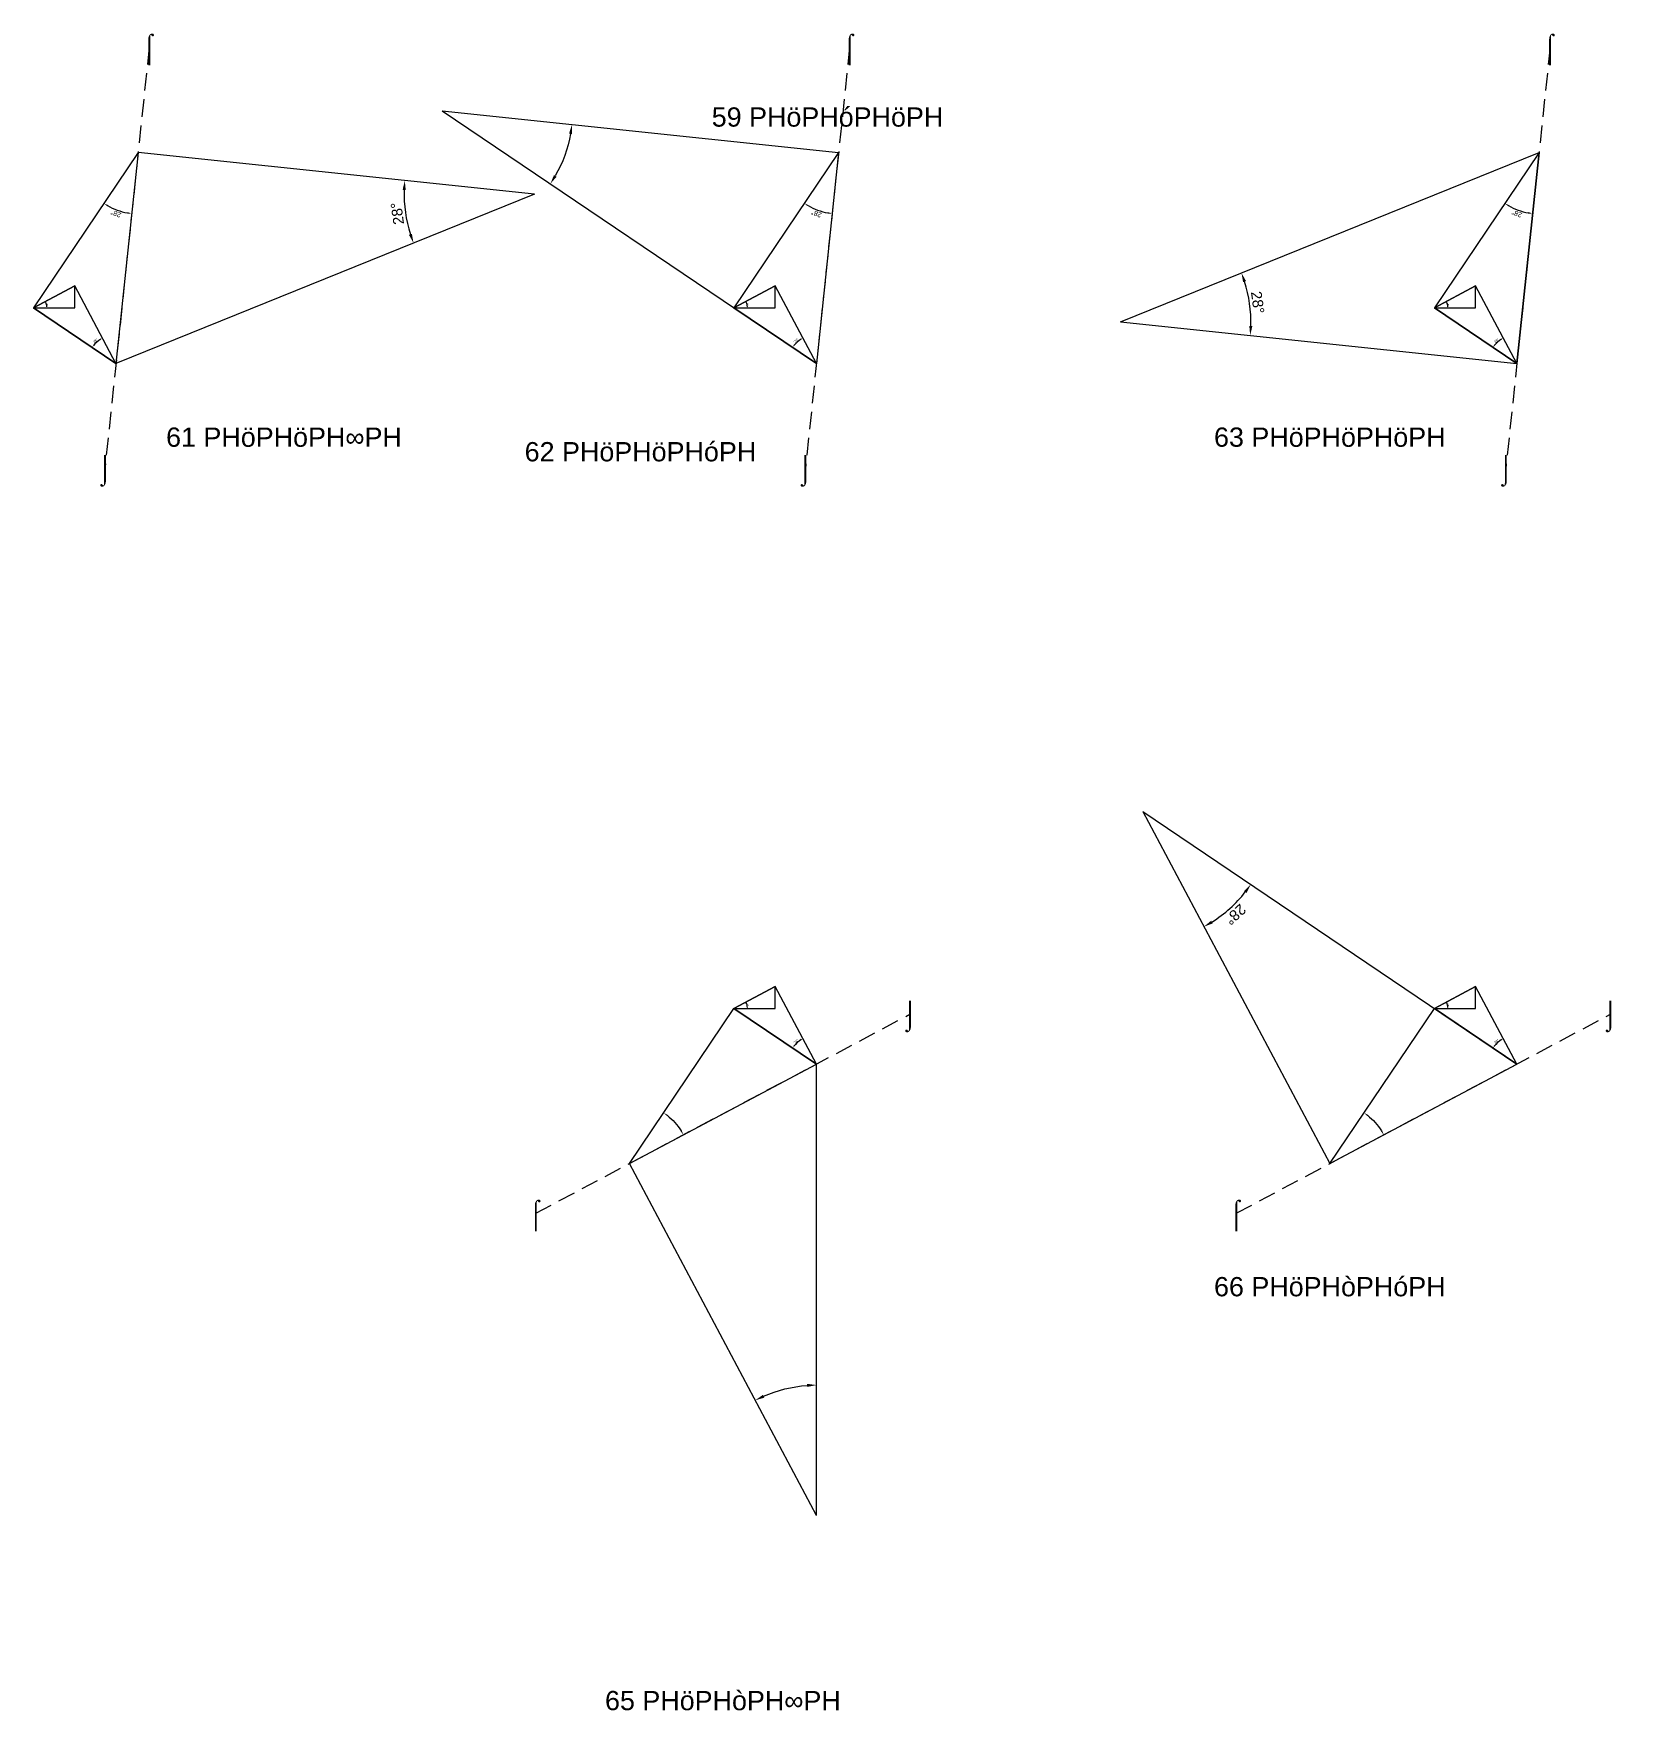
# Model space of a CAD drawing. Header units: millimetres. Extents: x 100562 to 3861006, y -7054888 to 24518.
# Drawn here: x 1150221 to 1727934, y -5845035 to -5235125 of the extents above; entities that cross this region are included whole.
import ezdxf
from ezdxf.enums import TextEntityAlignment as Align

# ---------------------------------------------------------------- set-up
doc = ezdxf.new("R2010")
doc.units = ezdxf.units.MM
doc.header["$PDMODE"] = 35
doc.linetypes.add('DASHED', pattern=[19.05, 12.7, -6.35])
for name, color, linetype in [('BASE', 170, 'Continuous'), ('HYPOTENUSE', 20, 'Continuous'), ('PERPENDICULAR', 90, 'Continuous')]:
    doc.layers.add(name, color=color, linetype=linetype)
doc.styles.add('Arial', font='arial.ttf')
doc.dimstyles.new('ISO-25', dxfattribs={"dimtxt": 250, "dimasz": 100, "dimexe": 1.25, "dimexo": 0.625, "dimgap": 100, "dimtad": 1, "dimdec": 0, "dimtxsty": 'Arial', "dimcen": 2.5, "dimadec": 0, "dimazin": 0, "dimtfac": 1, "dimtdec": 0, "dimtmove": 0, "dimatfit": 3, "dimfxl": 1, "dimarcsym": 0})

msp = doc.modelspace()

# ---------------------------------------------------------------- texts
at = {"linetype": 'DASHED', "ltscale": 100, "style": 'Arial'}
for s, p in [('⌠', (1192306, -5240101)), ('⌠', (1447134, -5240101)), ('⌠', (1701963, -5240101)), ('59 PHöPHóPHöPH', (1439078, -5265484)), ('61 PHöPHöPH∞PH', (1241335, -5381917)), ('63 PHöPHöPHöPH', (1621820, -5381917)), ('62 PHöPHöPHóPH', (1371021, -5387220)), ('⌡', (1176192, -5393415)), ('⌡', (1431021, -5393415)), ('⌡', (1685849, -5393415)), ('⌡', (1469078, -5591822)), ('⌡', (1723906, -5591822)), ('⌠', (1332964, -5664195)), ('⌠', (1587792, -5664195)), ('66 PHöPHòPHóPH', (1621820, -5690900)), ('65 PHöPHòPH∞PH', (1401021, -5841436))]:
    msp.add_text(s, height=7000, dxfattribs=at).set_placement(p, align=Align.MIDDLE_CENTER)

# ---------------------------------------------------------------- blocks, each defined once
blk = doc.blocks.new('*D2')
at = {"color": 0, "lineweight": -2, "ltscale": 100, "transparency": 16777216}
blk.add_arc((0, 0), 4906, 4.08845, 23.91155, dxfattribs=at)
at = {"color": 0, "ltscale": 100, "transparency": 16777216}
for points in [[(4432, 1963), (4537, 2014), (4332, 2303)], [(4952, 352), (4835, 348), (4906, 0)]]:
    blk.add_solid(points, dxfattribs=at)
at = {"layer": 'Defpoints', "color": 0, "ltscale": 100, "transparency": 16777216}
for p in [(15000, 7976), (4841, 796), (0, 0), (0, 0), (15000, 0)]:
    blk.add_point(p, dxfattribs=at)
at = {"color": 0, "ltscale": 100, "transparency": 16777216, "insert": (5055, 1260), "char_height": 400, "attachment_point": 5, "rotation": 284, "style": 'Arial'}
blk.add_mtext('28°', dxfattribs=at)
blk = doc.blocks.new('GTN')
at = {"layer": 'BASE'}
blk.add_line((0, 0), (15000, 0), dxfattribs=at)
at = {"layer": 'HYPOTENUSE'}
blk.add_line((0, 0), (15000, 7975.6), dxfattribs=at)
at = {"layer": 'PERPENDICULAR'}
blk.add_line((15000, 0), (15000, 7975.6), dxfattribs=at)
at = {"color": 4, "ltscale": 100}
dim = blk.add_angular_dim_2l(base=(4841, 795.6), line1=((0, 0), (15000, 0)), line2=((0, 0), (15000, 7975.6)), dimstyle='ISO-25', override={"dimtxt": 400, "dimasz": 350, "dimgap": 100}, dxfattribs=at)
dim.commit()
dim.dimension.update_dxf_attribs({"geometry": '*D2', "text_midpoint": (5055.4, 1260.5)})

# ---------------------------------------------------------------- linework, layer by layer
at = {"linetype": 'DASHED', "ltscale": 500}
for p, q in [((1192306, -5240101), (1176192, -5393415)), ((1447134, -5240101), (1431021, -5393415)), ((1701963, -5240101), (1685849, -5393415)), ((1332964, -5664195), (1469078, -5591822)), ((1587792, -5664195), (1723906, -5591822))]:
    msp.add_line(p, q, dxfattribs=at)

# ---------------------------------------------------------------- block references
at = {"linetype": 'DASHED', "ltscale": 100}
for p, xscale, yscale, zscale, rotation in [((1298935, -5263277), -9.66433836914491, 9.664338369144906, 9.664338369144907, 173.9999999999999), ((1545706, -5339934), 9.664338369144911, 9.664338369144911, 9.664338369144911, 353.9999999999997), ((1188278, -5278430), 4.537132037454112, 4.537132037454112, 4.537132037454112, 235.9999999999999), ((1332449, -5293583), 9.664338369144907, 9.664338369144907, 9.664338369144907, 174), ((1443106, -5278430), 4.537132037454112, 4.537132037454112, 4.537132037454112, 235.9999999999999), ((1697934, -5278430), 4.537132037454112, 4.537132037454112, 4.537132037454112, 235.9999999999999), ((1180221, -5355087), 2.130054468189511, 2.130054468189511, 2.130054468189511, 118), ((1435049, -5355087), 2.130054468189511, 2.130054468189511, 2.130054468189511, 118), ((1689877, -5355087), 2.130054468189511, 2.130054468189511, 2.130054468189511, 118), ((1553763, -5518105), 9.664338369144957, 9.664338369144957, 9.664338369144957, 298.0000000000001), ((1435049, -5609915), 2.130054468189511, 2.130054468189511, 2.130054468189511, 118), ((1689877, -5609915), 2.130054468189511, 2.130054468189511, 2.130054468189511, 118), ((1366992, -5646101), -4.537132037454112, 4.537132037454112, 4.537132037454112, 235.9999999999999), ((1621820, -5646101), -4.537132037454112, 4.537132037454112, 4.537132037454112, 235.9999999999999), ((1435049, -5774098), -9.664338369144959, 9.664338369144957, 9.664338369144957, 298.0000000000002)]:
    msp.add_blockref('GTN', p, dxfattribs=dict(at, xscale=xscale, yscale=yscale, zscale=zscale, rotation=rotation))
at = {"linetype": 'DASHED'}
for p in [(1150221, -5334851), (1405049, -5334851), (1659877, -5334851), (1405049, -5589680), (1659877, -5589680)]:
    msp.add_blockref('GTN', p, dxfattribs=at)

msp.set_redraw_order([(e.dxf.handle, doc.entitydb.next_handle()) for e in msp.query("TEXT MTEXT ATTDEF DIMENSION ARC_DIMENSION")])  # texts and dimensions are drawn at this point

doc.saveas('drawing.dxf')
